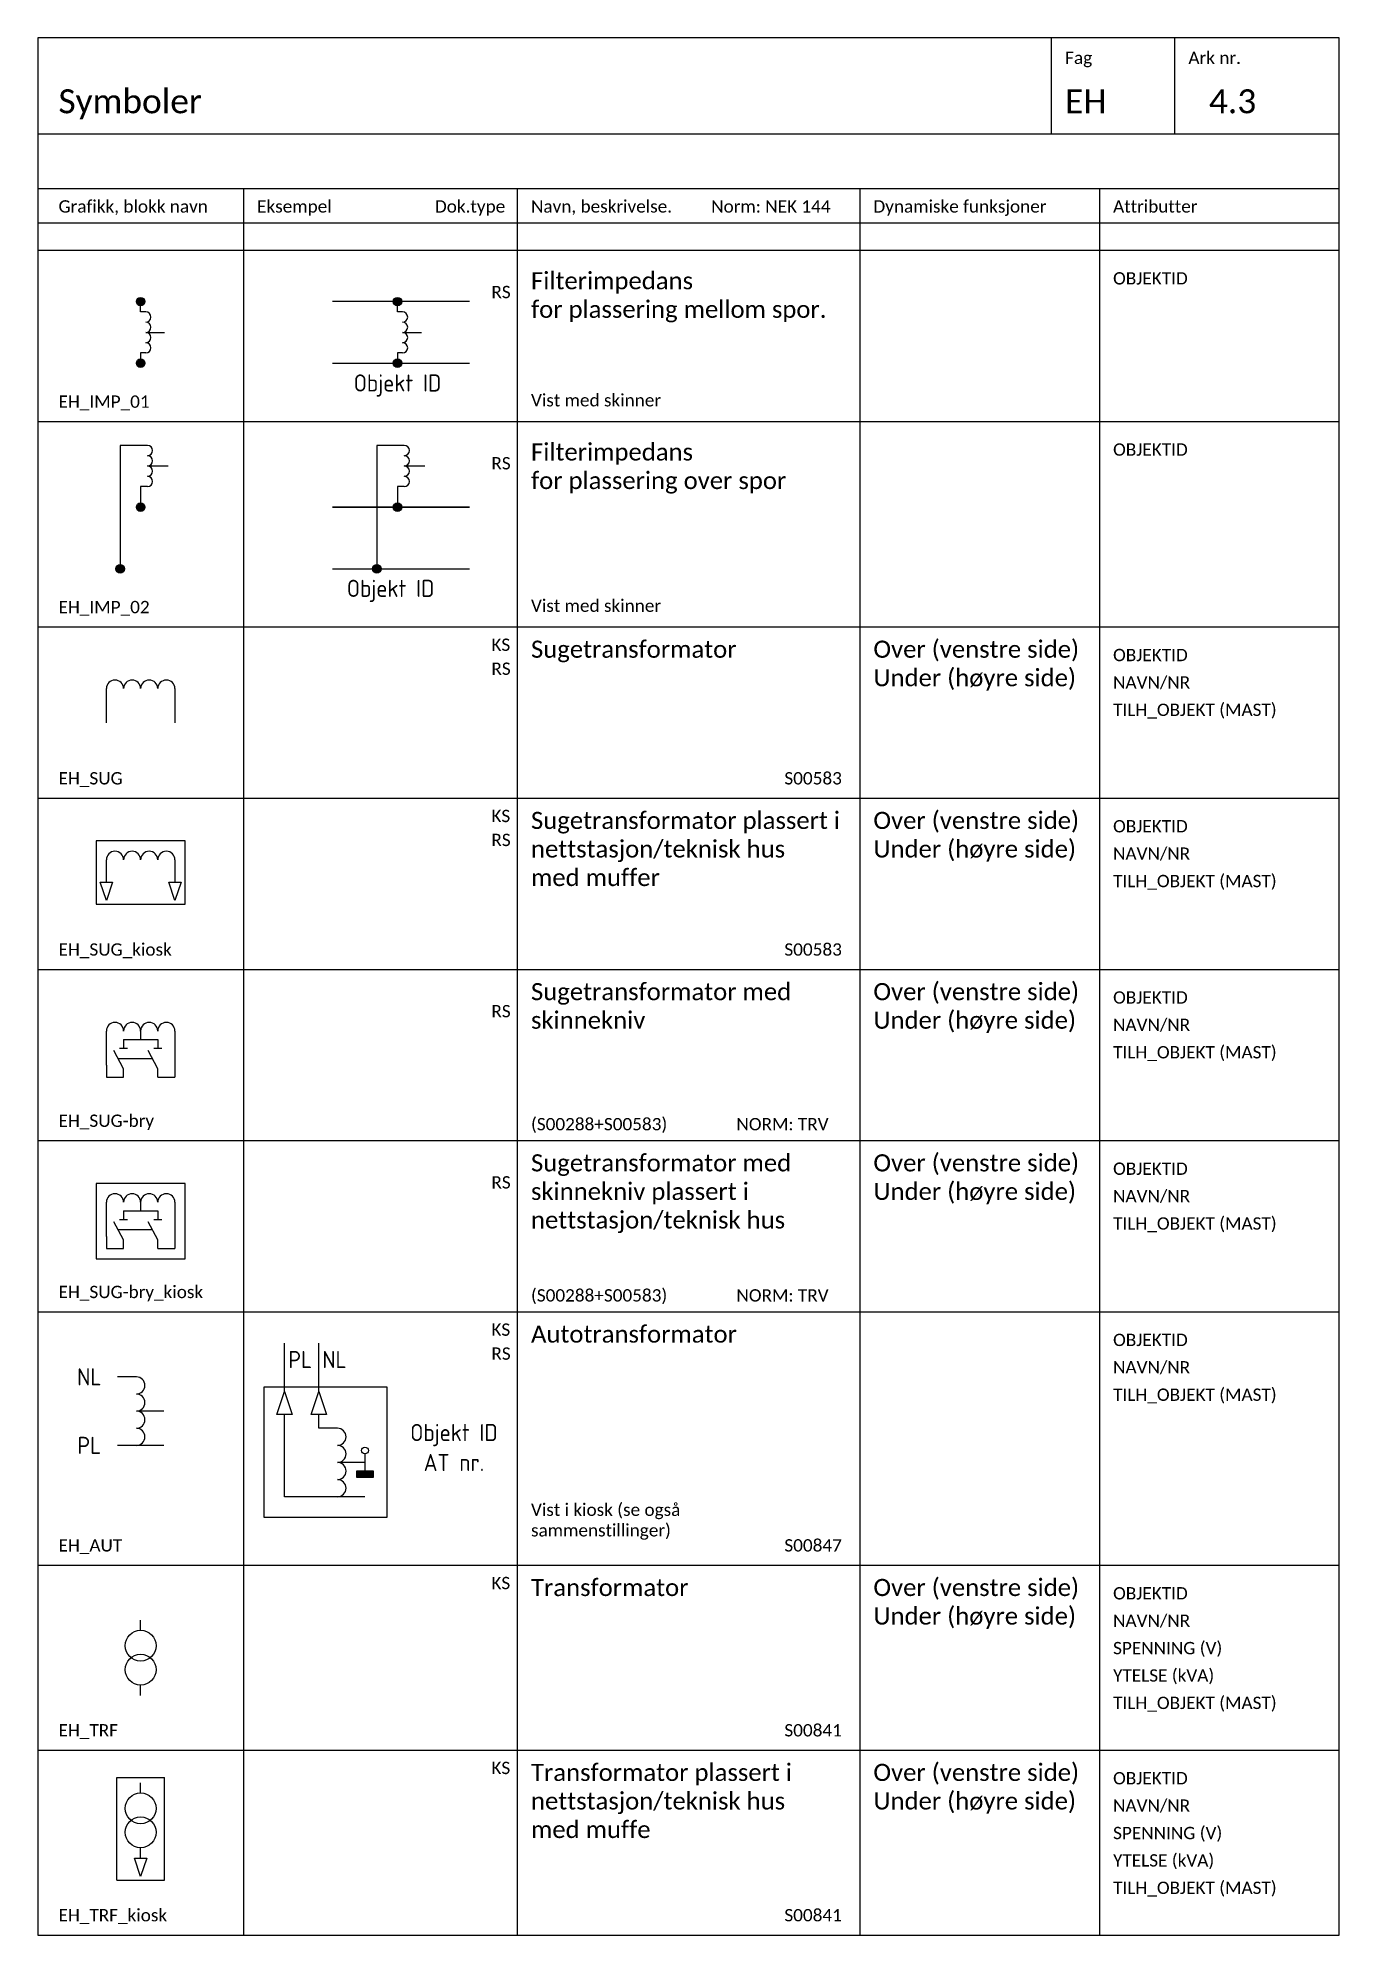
# Model space of a CAD drawing. Header units: millimetres. Extents: x -120 to 1240, y -2156 to 277.
# Drawn here: x 420 to 610, y -921 to -644 of the extents above; entities that cross this region are included whole.
import ezdxf
from ezdxf.enums import TextEntityAlignment as Align

# ---------------------------------------------------------------- set-up
doc = ezdxf.new("R2010")
doc.units = ezdxf.units.MM
for name, color, linetype in [('JBT_Tekst_25', 2, 'Continuous'), ('JBTEH_ATT_Tekst', 2, 'Continuous'), ('JBTEH_Komponenter', 4, 'Continuous'), ('JBTEH_LED_Hoeyspenning_kabel', 4, 'KABEL2'), ('JBTEH_Skinne_isolert_signal', 5, 'Continuous'), ('RAMME', 5, 'Continuous'), ('RAMME SYMBOLER', 4, 'Continuous'), ('RAMME TEKST', 7, 'Continuous')]:
    doc.layers.add(name, color=color, linetype=linetype)
doc.layers.add('JBTEH_ATT_OBJEKTID', color=2, linetype='Continuous', lineweight=25)
doc.styles.add('Calibri', font='calibri.ttf')
doc.styles.add('ISO25', font='isocp.shx', dxfattribs={"width": 0.9, "height": 2.5})
doc.styles.get("Standard").update_dxf_attribs({"font": 'txt.shx'})
doc.linetypes.add('KABEL2', pattern='A,0.3,-0.1,0.3,-0.1,0.3,-0.1,["x",Standard,S=0.25,R=0,X=0,Y=-0.08],-0.1', length=1.3)

msp = doc.modelspace()

# ---------------------------------------------------------------- texts
at = {"layer": 'JBT_Tekst_25', "style": 'ISO25'}
for s, p in [('PL', (458.3, -836.97)), ('NL', (463.3, -836.97)), ('NL', (427.5, -839.5)), ('PL', (427.5, -849.5))]:
    msp.add_text(s, height=2.5, dxfattribs=at).set_placement(p, align=Align.MIDDLE_CENTER)
at = {"layer": 'RAMME TEKST', "linetype": 'ByBlock', "style": 'Calibri'}
for s, height, p in [('Fag', 1.8, (570, -647.8)), ('Ark nr.', 1.8, (588, -647.8)), ('Symboler', 3.5, (423, -655)), ('EH', 3.5, (570, -655)), ('4.3', 3.5, (591, -655)), ('Grafikk, blokk navn', 1.8, (423, -669.5)), ('Eksempel', 1.8, (452, -669.5)), ('Dok.type', 1.8, (477.97, -669.5)), ('Navn, beskrivelse.         Norm: NEK 144', 1.8, (492, -669.5)), ('Dynamiske funksjoner', 1.8, (542, -669.5)), ('Attributter', 1.8, (577, -669.5)), ('RS', 1.8, (486.22, -682)), ('EH_IMP_01 ', 1.8, (423, -698)), ('RS', 1.8, (486.22, -707)), ('EH_IMP_02', 1.8, (423, -728)), ('KS', 1.8, (486.22, -733.5)), ('Sugetransformator', 2.5, (492, -734.5)), ('RS', 1.8, (486.22, -737)), ('EH_SUG', 1.8, (423, -753)), ('S00583', 1.8, (529, -753)), ('KS', 1.8, (486.22, -758.5)), ('RS', 1.8, (486.22, -762)), ('EH_SUG_kiosk', 1.8, (423, -778)), ('S00583', 1.8, (529, -778)), ('RS', 1.8, (486.22, -787)), ('EH_SUG-bry', 1.8, (423, -803)), ('(S00288+S00583)', 1.8, (492, -803.5)), ('NORM: TRV', 1.8, (522, -803.5)), ('RS', 1.8, (486.22, -812)), ('EH_SUG-bry_kiosk', 1.8, (423, -828)), ('(S00288+S00583)', 1.8, (492, -828.5)), ('NORM: TRV', 1.8, (522, -828.5)), ('KS', 1.8, (486.22, -833.5)), ('RS', 1.8, (486.22, -837)), ('EH_AUT', 1.8, (423, -865)), ('S00847', 1.8, (529, -865)), ('KS', 1.8, (486.22, -870.5)), ('Transformator', 2.5, (492, -871.5)), ('EH_TRF', 1.8, (423, -892)), ('S00841', 1.8, (529, -892)), ('KS', 1.8, (486.22, -897.5)), ('EH_TRF_kiosk', 1.8, (423, -919)), ('S00841', 1.8, (529, -919))]:
    msp.add_text(s, height=height, dxfattribs=at).set_placement(p)
at = {"layer": 'RAMME TEKST', "style": 'Calibri'}
for s, height, p in [('OBJEKTID', 1.8, (577, -680)), ('OBJEKTID', 1.8, (577, -705)), ('OBJEKTID', 1.8, (577, -735)), ('NAVN/NR', 1.8, (577, -739)), ('TILH_OBJEKT (MAST)', 1.8, (577, -743)), ('OBJEKTID', 1.8, (577, -760)), ('NAVN/NR', 1.8, (577, -764)), ('TILH_OBJEKT (MAST)', 1.8, (577, -768)), ('OBJEKTID', 1.8, (577, -785)), ('NAVN/NR', 1.8, (577, -789)), ('TILH_OBJEKT (MAST)', 1.8, (577, -793)), ('OBJEKTID', 1.8, (577, -810)), ('NAVN/NR', 1.8, (577, -814)), ('TILH_OBJEKT (MAST)', 1.8, (577, -818)), ('Autotransformator', 2.5, (492, -834.5)), ('OBJEKTID', 1.8, (577, -835)), ('NAVN/NR', 1.8, (577, -839)), ('TILH_OBJEKT (MAST)', 1.8, (577, -843)), ('OBJEKTID', 1.8, (577, -872)), ('NAVN/NR', 1.8, (577, -876)), ('SPENNING (V)', 1.8, (577, -880)), ('YTELSE (kVA)', 1.8, (577, -884)), ('TILH_OBJEKT (MAST)', 1.8, (577, -888)), ('OBJEKTID', 1.8, (577, -899)), ('NAVN/NR', 1.8, (577, -903)), ('SPENNING (V)', 1.8, (577, -907)), ('YTELSE (kVA)', 1.8, (577, -911)), ('TILH_OBJEKT (MAST)', 1.8, (577, -915))]:
    msp.add_text(s, height=height, dxfattribs=at).set_placement(p)
at = {"layer": 'RAMME TEKST', "char_height": 2.5, "attachment_point": 1, "style": 'Calibri'}
for s, insert, width in [('Filterimpedans\\Pfor plassering mellom spor.', (492, -678.2), 43), ('Filterimpedans\\Pfor plassering over spor ', (492, -703.2), 43), ('Sugetransformator plassert i nettstasjon/teknisk hus\\Pmed muffer', (492, -757), 45.6115), ('Sugetransformator med skinnekniv', (492, -782), 48), ('Sugetransformator med skinnekniv plassert i nettstasjon/teknisk hus', (492, -807), 48), ('Transformator plassert i  nettstasjon/teknisk hus\\Pmed muffe', (492, -896), 39.4096)]:
    msp.add_mtext(s, dxfattribs=dict(at, insert=insert, width=width))
at = {"layer": 'RAMME TEKST', "linetype": 'ByBlock', "char_height": 1.8, "attachment_point": 1, "style": 'Calibri'}
for s, insert in [('Vist med skinner', (492, -696)), ('Vist med skinner', (492, -726)), ('Vist i kiosk (se også sammenstillinger)', (492, -858))]:
    msp.add_mtext_dynamic_manual_height_columns(s, width=30.7302, gutter_width=6.5, heights=[0], dxfattribs=dict(at, insert=insert))
at = {"layer": 'RAMME TEKST', "linetype": 'ByBlock', "char_height": 2.5, "width": 43.3201, "attachment_point": 1, "style": 'Calibri'}
for insert in [(542, -732), (542, -757), (542, -782), (542, -807), (542, -869), (542, -896)]:
    msp.add_mtext('Over (venstre side)\\PUnder (høyre side)', dxfattribs=dict(at, insert=insert))

# ---------------------------------------------------------------- blocks, each defined once
blk = doc.blocks.new('EH_AUT')
for p, q in [((-4, 5), (-6.75, 5)), ((0, 0), (-4, 0)), ((0, -5), (-6.75, -5))]:
    blk.add_line(p, q)
for centre in [(-4, 3.75), (-4, 1.25), (-4, -1.25), (-4, -3.75)]:
    blk.add_arc(centre, 1.25, 270, 90)
at = {"layer": 'JBTEH_ATT_OBJEKTID', "style": 'ISO25', "flags": 4}
blk.add_attdef('OBJEKTID', text='', height=2.5, dxfattribs=at).set_placement((13, 4), align=Align.MIDDLE)
at = {"layer": 'JBTEH_ATT_Tekst', "style": 'ISO25', "flags": 4}
for tag, p in [('NAVN/NR', (13, 0)), ('TILH_OBJEKT', (13, -4))]:
    blk.add_attdef(tag, text='', height=2.5, dxfattribs=at).set_placement(p, align=Align.MIDDLE)
blk = doc.blocks.new('EH_Endemuffe')
for p, q in [((0, 1.125), (3.375, 0)), ((0, -1.125), (0, 1.125)), ((3.375, 0), (0, -1.125))]:
    blk.add_line(p, q)
blk = doc.blocks.new('*U135')
for p, q in [((-3.5, 15), (3.5, 15)), ((-3.5, 0), (-3.5, 15)), ((0, 12.75), (0, 14.25)), ((3.5, 0), (3.5, 15)), ((0, 3.25), (0, 4.75)), ((-3.5, 0), (3.5, 0))]:
    blk.add_line(p, q)
for centre in [(0, 10.5), (0, 7)]:
    blk.add_circle(centre, 2.25)
at = {"xscale": 0.8, "yscale": 0.8, "zscale": 0.9, "rotation": 270}
blk.add_blockref('EH_Endemuffe', (0, 3.25), dxfattribs=at)
at = {"layer": 'JBTEH_ATT_OBJEKTID', "style": 'ISO25'}
blk.add_attdef('OBJEKTID', text='', height=2.5, dxfattribs=at).set_placement((0, 34.05), align=Align.MIDDLE)
at = {"layer": 'JBTEH_ATT_Tekst', "style": 'ISO25'}
for tag, p in [('NAVN/NR', (0, 30.05)), ('SPENNING', (0, 26.05)), ('YTELSE', (0, 22.05)), ('TILH_OBJEKT', (0, 18.05))]:
    blk.add_attdef(tag, text='', height=2.5, dxfattribs=at).set_placement(p, align=Align.MIDDLE)
blk = doc.blocks.new('*U143')
for p, q in [((0, 9.5), (0, 11)), ((0, 0), (0, 1.5))]:
    blk.add_line(p, q)
for centre in [(0, 7.25), (0, 3.75)]:
    blk.add_circle(centre, 2.25)
at = {"layer": 'JBTEH_ATT_OBJEKTID', "style": 'ISO25'}
blk.add_attdef('OBJEKTID', text='', height=2.5, dxfattribs=at).set_placement((0, 29.55), align=Align.MIDDLE)
at = {"layer": 'JBTEH_ATT_Tekst', "style": 'ISO25'}
for tag, p in [('NAVN/NR', (0, 25.55)), ('SPENNING', (0, 21.55)), ('YTELSE', (0, 17.55)), ('TILH_OBJEKT', (0, 13.55))]:
    blk.add_attdef(tag, text='', height=2.5, dxfattribs=at).set_placement(p, align=Align.MIDDLE)
blk = doc.blocks.new('EH_Skinnejord')
h = blk.add_hatch(color=256)
h.dxf.hatch_style = 1
h.paths.add_polyline_path([(2.75, -2.15), (5.25, -2.15), (5.25, -1.25), (2.75, -1.25)])
for p, q in [((4, 0), (0, 0)), ((4, 1.25), (4, -1.25))]:
    blk.add_line(p, q)
blk.add_lwpolyline([(2.75, -2.15), (5.25, -2.15), (5.25, -1.25), (2.75, -1.25)], close=True)
blk.add_circle((4, 1.75), 0.5)
blk = doc.blocks.new('*U100')
for p, q in [((-5, 0), (-5, 5)), ((-2.5, 3.75), (2.5, 3.75)), ((-2.5, 3.75), (-2.5, 2.5)), ((0, 5), (0, 3.75)), ((2.5, 3.75), (2.5, 2.5)), ((5, 5), (5, 0)), ((-5, 0), (-5, -1.75)), ((-2.5, -0.5), (-3.91, 2.15)), ((-3.3, 1), (1.7, 1)), ((-3.1, 2.5), (-1.9, 2.5)), ((2.5, -0.5), (1.09, 2.15)), ((1.9, 2.5), (3.1, 2.5)), ((5, 0), (5, -1.75)), ((-5, -1.75), (-2.5, -1.75)), ((-2.5, -1.75), (-2.5, -0.5)), ((2.5, -1.75), (2.5, -0.5)), ((2.5, -1.75), (5, -1.75))]:
    blk.add_line(p, q)
for centre in [(-3.75, 5), (-1.25, 5), (1.25, 5), (3.75, 5)]:
    blk.add_arc(centre, 1.25, 0, 180)
at = {"layer": 'JBTEH_ATT_OBJEKTID', "style": 'ISO25', "flags": 4}
blk.add_attdef('OBJEKTID', text='', height=2.5, dxfattribs=at).set_placement((0, 18.3), align=Align.MIDDLE)
at = {"layer": 'JBTEH_ATT_Tekst', "style": 'ISO25', "flags": 4}
for tag, p in [('NAVN/NR', (0, 14.3)), ('TILH_OBJEKT', (0, 10.3))]:
    blk.add_attdef(tag, text='', height=2.5, dxfattribs=at).set_placement(p, align=Align.MIDDLE)
blk = doc.blocks.new('*U101')
for p, q in [((-5, 0), (-5, 5)), ((-2.5, 3.75), (2.5, 3.75)), ((-2.5, 3.75), (-2.5, 2.5)), ((0, 5), (0, 3.75)), ((2.5, 3.75), (2.5, 2.5)), ((5, 5), (5, 0)), ((-5, 0), (-5, -1.75)), ((-2.5, -0.5), (-3.91, 2.15)), ((-3.3, 1), (1.7, 1)), ((-3.1, 2.5), (-1.9, 2.5)), ((2.5, -0.5), (1.09, 2.15)), ((1.9, 2.5), (3.1, 2.5)), ((5, 0), (5, -1.75)), ((-5, -1.75), (-2.5, -1.75)), ((-2.5, -1.75), (-2.5, -0.5)), ((2.5, -1.75), (2.5, -0.5)), ((2.5, -1.75), (5, -1.75))]:
    blk.add_line(p, q)
blk.add_lwpolyline([(-6.5, -3.25), (6.5, -3.25), (6.5, 7.75), (-6.5, 7.75)], close=True)
for centre in [(-3.75, 5), (-1.25, 5), (1.25, 5), (3.75, 5)]:
    blk.add_arc(centre, 1.25, 0, 180)
at = {"layer": 'JBTEH_ATT_OBJEKTID', "style": 'ISO25', "flags": 4}
blk.add_attdef('OBJEKTID', text='', height=2.5, dxfattribs=at).set_placement((0, 18.3), align=Align.MIDDLE)
at = {"layer": 'JBTEH_ATT_Tekst', "style": 'ISO25', "flags": 4}
for tag, p in [('NAVN/NR', (0, 14.3)), ('TILH_OBJEKT', (0, 10.3))]:
    blk.add_attdef(tag, text='', height=2.5, dxfattribs=at).set_placement(p, align=Align.MIDDLE)
blk = doc.blocks.new('*U133')
for p, q in [((-5, 1.75), (-5, 5)), ((5, 5), (5, 1.75))]:
    blk.add_line(p, q)
blk.add_lwpolyline([(-6.5, -1.5), (6.5, -1.5), (6.5, 7.75), (-6.5, 7.75)], close=True)
for centre in [(-3.75, 5), (-1.25, 5), (1.25, 5), (3.75, 5)]:
    blk.add_arc(centre, 1.25, 0, 180)
at = {"xscale": 0.8, "yscale": 0.8, "zscale": 0.9, "rotation": 270}
for p in [(-5, 1.75), (5, 1.75)]:
    blk.add_blockref('EH_Endemuffe', p, dxfattribs=at)
at = {"layer": 'JBTEH_ATT_OBJEKTID', "style": 'ISO25', "flags": 4}
blk.add_attdef('OBJEKTID', text='', height=2.5, dxfattribs=at).set_placement((0, 18.3), align=Align.MIDDLE)
at = {"layer": 'JBTEH_ATT_Tekst', "style": 'ISO25', "flags": 4}
for tag, p in [('NAVN/NR', (0, 14.3)), ('TILH_OBJEKT', (0, 10.3))]:
    blk.add_attdef(tag, text='', height=2.5, dxfattribs=at).set_placement(p, align=Align.MIDDLE)
blk = doc.blocks.new('*U79')
for p, q in [((-5, 0), (-5, 5)), ((5, 5), (5, 0))]:
    blk.add_line(p, q)
for centre in [(-3.75, 5), (-1.25, 5), (1.25, 5), (3.75, 5)]:
    blk.add_arc(centre, 1.25, 0, 180)
at = {"layer": 'JBTEH_ATT_OBJEKTID', "style": 'ISO25', "flags": 4}
blk.add_attdef('OBJEKTID', text='', height=2.5, dxfattribs=at).set_placement((0, 18.3), align=Align.MIDDLE)
at = {"layer": 'JBTEH_ATT_Tekst', "style": 'ISO25', "flags": 4}
for tag, p in [('NAVN/NR', (0, 14.3)), ('TILH_OBJEKT', (0, 10.3))]:
    blk.add_attdef(tag, text='', height=2.5, dxfattribs=at).set_placement(p, align=Align.MIDDLE)
blk = doc.blocks.new('EH_Koblingspunkt')
h = blk.add_hatch(color=256)
h.dxf.hatch_style = 1
edge = h.paths.add_edge_path()
edge.add_arc((0, 0), 0.625, 0, 360)
blk.add_circle((0, 0), 0.625)
blk = doc.blocks.new('EH_IMP_02')
for p, q in [((1, 9), (-3, 9)), ((-3, 9), (-3, -9)), ((1, 6), (4, 6)), ((1, 3), (0, 3)), ((0, 3), (0, 0))]:
    blk.add_line(p, q)
for centre in [(1, 8.25), (1, 6.75), (1, 5.25), (1, 3.75)]:
    blk.add_arc(centre, 0.75, 270, 90)
for p in [(0, 0), (-3, -9)]:
    blk.add_blockref('EH_Koblingspunkt', p)
at = {"layer": 'JBTEH_ATT_OBJEKTID', "style": 'ISO25', "flags": 4}
blk.add_attdef('OBJEKTID', text='', height=2.5, dxfattribs=at).set_placement((-1.5, -12.25), align=Align.MIDDLE)
blk = doc.blocks.new('EH_IMP_01')
for p, q in [((0, 7.5), (0, 9)), ((0.75, 7.5), (0, 7.5)), ((0.75, 4.5), (3.5, 4.5)), ((0.75, 1.5), (0, 1.5)), ((0, 1.5), (0, 0))]:
    blk.add_line(p, q)
at = {"linetype": 'ByBlock'}
blk.add_lwpolyline([(0, 0.75), (0, 0)], dxfattribs=at)
for centre in [(0.75, 6.75), (0.75, 5.25), (0.75, 3.75), (0.75, 2.25)]:
    blk.add_arc(centre, 0.75, 270, 90)
for p in [(0, 9), (0, 0)]:
    blk.add_blockref('EH_Koblingspunkt', p)
at = {"layer": 'JBTEH_ATT_OBJEKTID', "style": 'ISO25', "flags": 4}
blk.add_attdef('OBJEKTID', text='', height=2.5, dxfattribs=at).set_placement((0, -3.25), align=Align.MIDDLE)

# ---------------------------------------------------------------- linework, layer by layer
at = {"layer": 'JBTEH_Komponenter'}
for p, q in [((456, -857), (456, -845)), ((461, -847), (461, -845)), ((461, -857), (456, -857))]:
    msp.add_line(p, q, dxfattribs=at)
msp.add_lwpolyline([(453, -860), (471, -860), (471, -841), (453, -841)], close=True, dxfattribs=at)
at = {"layer": 'JBTEH_LED_Hoeyspenning_kabel', "ltscale": 5}
for p, q in [((456, -841.62), (456, -834.6)), ((461, -841.62), (461, -834.6))]:
    msp.add_line(p, q, dxfattribs=at)
at = {"layer": 'JBTEH_Skinne_isolert_signal'}
for points in [[(483, -682.5), (463, -682.5)], [(463, -691.5), (483, -691.5)], [(463, -712.5), (483, -712.5)], [(483, -712.5), (463, -712.5)], [(463, -721.5), (483, -721.5)]]:
    msp.add_lwpolyline(points, dxfattribs=at)
at = {"layer": 'RAMME'}
msp.add_lwpolyline([(610, -644), (420, -644), (420, -921), (610, -921)], close=True, dxfattribs=at)
msp.add_lwpolyline([(420, -658), (610, -658)], dxfattribs=at)
at = {"layer": 'RAMME SYMBOLER'}
for p, q in [((568, -658), (568, -644)), ((586, -658), (586, -644)), ((420, -666), (610, -666)), ((450, -666), (450, -921)), ((490, -666), (490, -921)), ((540, -666), (540, -921)), ((575, -666), (575, -921)), ((420, -671), (610, -671)), ((420, -675), (610, -675)), ((420, -700), (610, -700)), ((420, -730), (610, -730)), ((420, -730), (610, -730)), ((420, -755), (610, -755)), ((420, -780), (610, -780)), ((420, -805), (610, -805)), ((420, -830), (610, -830)), ((420, -867), (610, -867)), ((420, -894), (610, -894))]:
    msp.add_line(p, q, dxfattribs=at)

# ---------------------------------------------------------------- block references
at = {"layer": 'JBTEH_Komponenter'}
for name, p in [('EH_IMP_01', (435, -691.5)), ('EH_Koblingspunkt', (472.5, -682.5)), ('EH_Koblingspunkt', (472.5, -691.5)), ('EH_IMP_02', (435, -712.5)), ('*U79', (435, -744)), ('*U133', (435, -769)), ('*U100', (435, -794)), ('*U101', (435, -819)), ('EH_AUT', (438.38, -844.5)), ('EH_Skinnejord', (463.75, -852)), ('*U143', (435, -886)), ('*U135', (435, -913))]:
    msp.add_blockref(name, p, dxfattribs=at)
ref = msp.add_blockref('EH_IMP_01', (472.5, -691.5), dxfattribs=at)
ref.add_attrib('OBJEKTID', 'Objekt ID', dxfattribs={"layer": 'JBTEH_ATT_OBJEKTID', "height": 2.5, "style": 'ISO25'}).set_placement((472.5, -694.75), align=Align.MIDDLE)
ref = msp.add_blockref('EH_IMP_02', (472.5, -712.5), dxfattribs=at)
ref.add_attrib('OBJEKTID', 'Objekt ID', dxfattribs={"layer": 'JBTEH_ATT_OBJEKTID', "height": 2.5, "style": 'ISO25'}).set_placement((471.5, -724.74), align=Align.MIDDLE)
at = {"layer": 'JBTEH_Komponenter', "rotation": 90}
for p in [(456, -845), (461, -845)]:
    msp.add_blockref('EH_Endemuffe', p, dxfattribs=at)
at = {"layer": 'JBTEH_Komponenter'}
ref = msp.add_blockref('EH_AUT', (467.75, -852), dxfattribs=at)
ref.add_attrib('OBJEKTID', 'Objekt ID', dxfattribs={"layer": 'JBTEH_ATT_OBJEKTID', "height": 2.5, "style": 'ISO25'}).set_placement((480.75, -848), align=Align.MIDDLE)
ref.add_attrib('NAVN/NR', 'AT nr.', dxfattribs={"layer": 'JBTEH_ATT_Tekst', "height": 2.5, "style": 'ISO25'}).set_placement((480.75, -852), align=Align.MIDDLE)

msp.set_redraw_order([(e.dxf.handle, doc.entitydb.next_handle()) for e in msp.query("TEXT MTEXT ATTDEF DIMENSION ARC_DIMENSION")])  # texts and dimensions are drawn at this point

doc.saveas('drawing.dxf')
